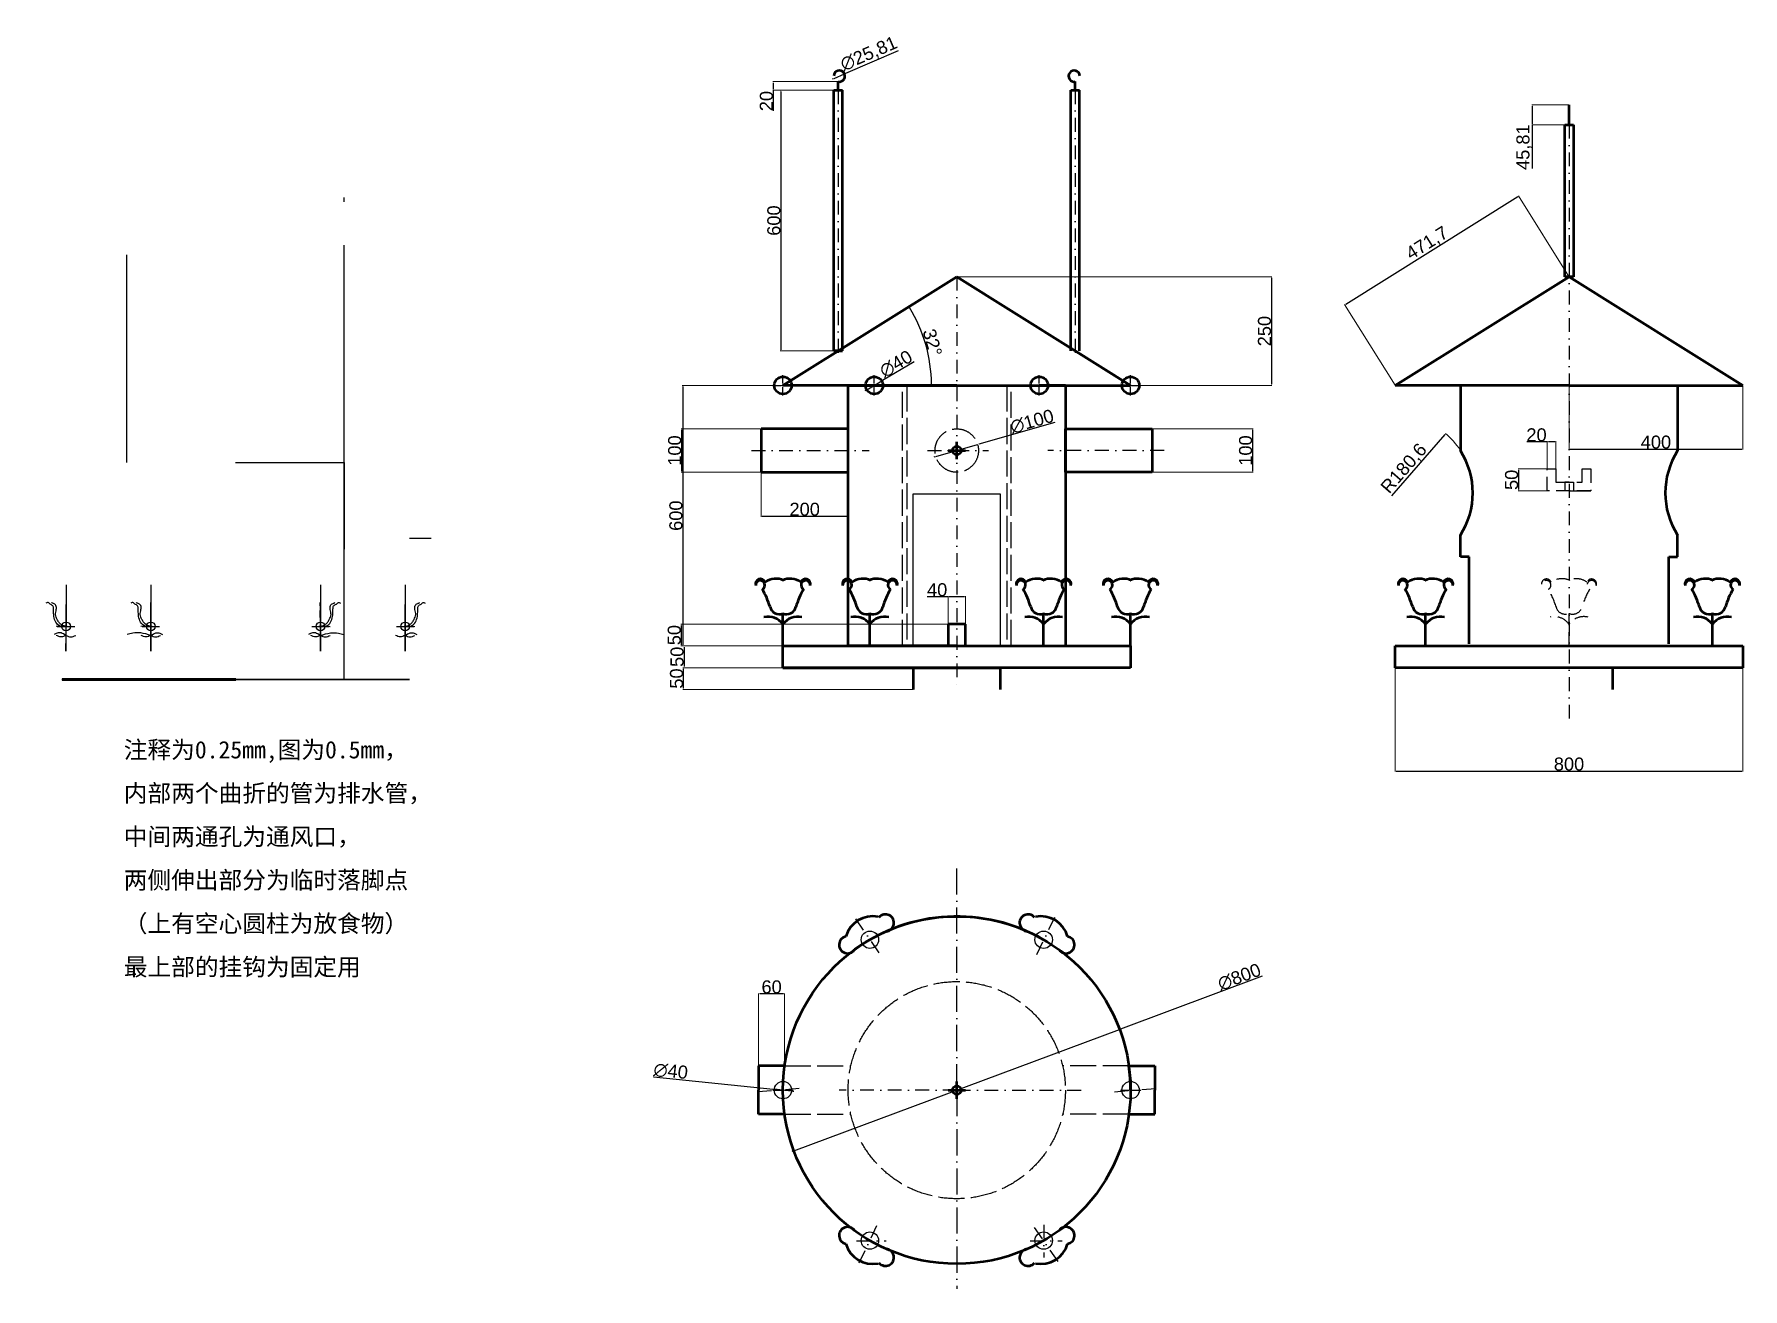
# Model space of a CAD drawing. Header units: millimetres. Extents: x 5534 to 9467, y 1947 to 4836.
import ezdxf

# ---------------------------------------------------------------- set-up
doc = ezdxf.new("R2010")
doc.units = ezdxf.units.MM
doc.header["$LTSCALE"] = 5
doc.header["$PDMODE"] = 34
doc.header["$PDSIZE"] = 20
for name, pattern in [('ACAD_ISO02W100', [15, 12, -3]), ('ACAD_ISO10W100', [18, 12, -3, 0, -3]), ('CENTER2', [28.575000000000003, 19.05, -3.175, 3.175, -3.175]), ('DASHDOT2', [12.7, 6.35, -3.175, 0, -3.175]), ('DASHED2', [9.524999999999999, 6.35, -3.175])]:
    doc.linetypes.add(name, pattern=pattern)
doc.styles.get("Standard").update_dxf_attribs({"font": 'arial.ttf'})
doc.dimstyles.new('ISO-25', dxfattribs={"dimtxt": 30, "dimasz": 2.5, "dimexe": 1.25, "dimexo": 0.625, "dimtad": 1, "dimtxsty": 'Standard', "dimcen": 2.5, "dimadec": 0, "dimazin": 0, "dimtfac": 1, "dimtmove": 0, "dimatfit": 3, "dimfxl": 1, "dimlwe": 20, "dimarcsym": 0})

msp = doc.modelspace()

# ---------------------------------------------------------------- texts
at = {"lineweight": 50, "insert": (5740.195950405666, 3208.469211445704), "char_height": 40, "attachment_point": 1}
msp.add_mtext_dynamic_manual_height_columns('\\pxsm1.5,t66;{\\fKaiTi|b0|i0|c134|p49;注释为0.25mm,图为0.5mm，\\P内部两个曲折的管为排水管，\\P中间两通孔为通风口，\\P两侧伸出部分为临时落脚点\\P（上有空心圆柱为放食物）\\P最上部的挂钩为固定用}', width=933.0512113709647, gutter_width=12.5, heights=[0], dxfattribs=at)

# ---------------------------------------------------------------- blocks, each defined once
blk = doc.blocks.new('*U7')
at = {"color": 0, "linetype": 'CENTER2', "transparency": 16777216}
for p, q in [((-3.516245204588952, 0), (-0.003249040917790325, 0)), ((0, 0.003249040917790345), (0, 3.516245204588952)), ((0.003249040917790345, 0), (3.516245204588952, 0)), ((0, -3.516245204588952), (0, -0.003249040917790325))]:
    blk.add_line(p, q, dxfattribs=at)
at = {"color": 0, "linetype": 'Continuous', "transparency": 16777216}
for p, q in [((-0.001624520458895172, 0), (0.001624520458895172, 0)), ((0, -0.001624520458895172), (0, 0.001624520458895172))]:
    blk.add_line(p, q, dxfattribs=at)
blk = doc.blocks.new('A$C27AF2E82')
at = {"color": 32, "true_color": 0xcd6928, "extrusion": (1.70585976116966e-06, 0.0008151356576271754, 0.9999996677754197)}
blk.add_line((-2840.859633483024, 2295.040120853352, -2007.098102319895), (-2840.992106203057, 2269.040403342413, -2007.154971290958), dxfattribs=at)
at = {"color": 32, "true_color": 0xcd6928, "extrusion": (1.705859845713143e-06, 0.0008151356582392532, 0.9999996677754192)}
blk.add_line((-2840.859470252823, 2295.118119499953, -1911.410200680762), (-2840.859730925945, 2294.993558295776, -2064.220547691614), dxfattribs=at)
at = {"extrusion": (1.705859845713143e-06, 0.0008151356582392532, 0.9999996677754192)}
for p, q in [((-2840.859730925945, 2294.993558295776, -2064.220547691613), (-2840.859669075307, 2295.023113280196, -2027.962810341915)), ((-2840.859730925945, 2294.993558295776, -2064.220547691614), (-2840.859730925945, 2294.993558295776, -2064.220547691613))]:
    blk.add_line(p, q, dxfattribs=at)
at = {"color": 32, "true_color": 0xcd6928, "extrusion": (0.8162189825982515, -0.5777424616319661, 0.0004695462825538568)}
for p, q in [((-2840.859548190032, 2295.080877636262, -1957.098118931126), (-2840.859633483025, 2295.04012085335, -2007.098102319897)), ((-2840.859633483025, 2295.04012085335, -2007.098102319897), (-2840.859548190032, 2295.080877636262, -1957.098118931126))]:
    blk.add_line(p, q, dxfattribs=at)
at = {"color": 32, "true_color": 0xcd6928, "extrusion": (1.705859841105718e-06, 0.0008151356582422283, 0.9999996677754193)}
blk.add_line((-2840.859633483026, 2295.040120853351, -2007.098102319898), (-2840.859633616188, 2295.040057221845, -2007.176164768943), dxfattribs=at)
at = {"color": 32, "true_color": 0xcd6928, "extrusion": (1.705859845713143e-06, 0.0008151356582392532, 0.9999996677754192), "elevation": -2005.408246700327}
blk.add_lwpolyline([(-2840.839964480673, 2296.675385574218), (-2831.87148067768, 2286.71633710877)], dxfattribs=at)
at = {"color": 32, "true_color": 0xcd6928, "extrusion": (-3.512896738111506e-06, -0.001678618420070185, 0.9999985911129373)}
blk.add_circle((-2840.866685126136, 2291.667311590707, -2011.114525089909), 2.499999999999999, dxfattribs=at)
at = {"color": 32, "true_color": 0xcd6928, "extrusion": (1.705859845713143e-06, 0.0008151356582392532, 0.9999996677754192)}
blk.add_circle((-2840.856209649689, 2296.675419571005, -2005.408246700327), 0.01624520458895172, dxfattribs=at)
at = {"color": 32, "true_color": 0xcd6928}
for points in [[(-2840.859669075307, 2295.023113280196, -2027.962810341914), (-2840.832611722745, 2307.952317764753, -2031.248000155899), (-2840.805764106943, 2320.781300714676, -2028.140992377078)], [(-2840.859633616189, 2295.040057221844, -2007.176164768943), (-2840.884389490849, 2290.179377984424, -2006.228436662173), (-2840.919843907402, 2283.222283355271, -2003.421689162352), (-2840.953452130943, 2276.628702555541, -1998.175590738156), (-2840.979688609417, 2271.482702874212, -1991.327763978971), (-2841.002510869064, 2267.008852697658, -1980.192097590229), (-2840.992175244811, 2269.043062201372, -1968.338877769627), (-2840.995843780134, 2268.327434195039, -1959.230278362795), (-2841.029965641676, 2261.6328844351, -1954.317409916134), (-2841.044547129864, 2258.771475582272, -1953.444230797727), (-2841.058391279991, 2256.057457919218, -1952.066307539352)], [(-2840.859633784502, 2295.039976791105, -2007.274836380159), (-2840.900848705066, 2275.345657665009, -2004.687908705818), (-2840.919884171974, 2266.249666341621, -1994.708505852843), (-2840.928287056413, 2262.234395042635, -1980.534513074539), (-2840.929363854936, 2261.719852896294, -1967.413056734068), (-2840.933015259966, 2259.975049439002, -1960.063853671591), (-2840.948396936456, 2252.625001417154, -1956.034077669923), (-2840.963045825501, 2245.625111773874, -1952.004587096181), (-2840.971110070695, 2241.77165734174, -1954.100811703718)], [(-2840.858799548342, 2295.438611871229, -2028.120334550389), (-2817.693817841076, 2295.186953808284, -2022.349213610322), (-2799.292818638135, 2295.148152735708, -2022.70832177434), (-2786.570259445929, 2295.118600599791, -2026.299408283911)]]:
    blk.add_spline(points, degree=3, dxfattribs=at)
blk.add_spline([(-2840.859669075307, 2295.023113280198, -2027.962810341913), (-2840.886737600047, 2282.088570228293, -2031.226917593692), (-2840.913574579933, 2269.264669590759, -2028.098999136196)], degree=3)
at = {"color": 32, "true_color": 0xcd6928, "extrusion": (1.705859845713143e-06, 0.0008151356582392532, 0.9999996677754192)}
for p in [(-2840.859633784502, 2295.039976791105, -2007.274836380159), (-2840.859633784502, 2295.039976791105, -2007.274836380159), (-2840.845523846564, 2295.04802764702, -2007.274842966771)]:
    blk.add_point(p, dxfattribs=at)
at = {"color": 32, "linetype": 'CENTER2', "true_color": 0xcd6928, "extrusion": (1.705854106581751e-06, 0.0008151356582465068, 0.9999996677754193), "rotation": 179.880095456759}
blk.add_blockref('*U7', (-2840.856209661209, 2296.675419571007, -2005.408246684007), dxfattribs=at)
blk = doc.blocks.new('*U13')
blk.add_blockref('A$C27AF2E82', (2840.859587243476, -2295.06221616515, 2026.182995612232))
blk = doc.blocks.new('*U14')
at = {"color": 0, "linetype": 'ByBlock', "lineweight": -2, "transparency": 16777216}
for p, rotation in [((2052.711741201299, 2077.660794211894, 103.5299296682008), 180), ((2443.022724696952, 2077.629808998695, 103.5299296682008), 120), ((2638.151382463006, 1739.595089308772, 103.5299296682008), 60.00000000000001), ((1857.5294154717, 1739.65705973517, 103.5299296682008), 239.9999999999999), ((2052.658073237755, 1401.622340045246, 103.5299296682009), 299.9999999999999)]:
    blk.add_blockref('*U13', p, dxfattribs=dict(at, rotation=rotation))
blk.add_blockref('*U13', (2442.969056733408, 1401.591354832047, 103.5299296682009), dxfattribs=at)
blk = doc.blocks.new('*U17')
blk.add_circle((0, 0), 20)
blk = doc.blocks.new('*U18')
at = {"color": 0, "linetype": 'ByBlock', "lineweight": -2, "transparency": 16777216}
for p, rotation in [((7457.387216095573, 2751.015593324028), 119.9999999999999), ((7857.387216095573, 2751.015593324028), 59.99999999999997), ((7257.387216095573, 2404.605431810252), 180), ((7457.387216095573, 2058.195270296477), 239.9999999999999), ((7857.387216095573, 2058.195270296477), 299.9999999999999)]:
    blk.add_blockref('*U17', p, dxfattribs=dict(at, rotation=rotation))
blk.add_blockref('*U17', (8057.387216095573, 2404.605431810252), dxfattribs=at)
blk = doc.blocks.new('*U19')
at = {"color": 0, "linetype": 'CENTER2', "transparency": 16777216}
for p, q in [((-23.5, 0), (-4, 0)), ((0, 4), (0, 23.5)), ((4, 0), (23.5, 0)), ((0, -23.5), (0, -4))]:
    blk.add_line(p, q, dxfattribs=at)
at = {"color": 0, "linetype": 'Continuous', "transparency": 16777216}
for p, q in [((-2, 0), (2, 0)), ((0, -2), (0, 2))]:
    blk.add_line(p, q, dxfattribs=at)
blk = doc.blocks.new('*D20')
at = {"color": 0, "lineweight": -2, "transparency": 16777216}
for p, q in [((7559.117577026622, 4081.877789104176), (7486.731470201074, 4038.877422394182)), ((7448.042961990072, 4015.894834802546), (7445.893600422794, 4014.618024380789)), ((7450.19232355735, 4017.171645224304), (7484.582108633796, 4037.600611972425))]:
    blk.add_line(p, q, dxfattribs=at)
at = {"color": 0, "lineweight": 50, "transparency": 16777216}
for points in [[(7447.830160253113, 4016.253061730426), (7448.255763727032, 4015.536607874667), (7450.19232355735, 4017.171645224304)], [(7486.518668464115, 4039.235649322062), (7486.944271938034, 4038.519195466302), (7484.582108633796, 4037.600611972425)]]:
    blk.add_solid(points, dxfattribs=at)
at = {"layer": 'Defpoints', "color": 0, "lineweight": 50, "transparency": 16777216}
for p in [(7450.19232355735, 4017.171645224304), (7484.582108633796, 4037.600611972425)]:
    blk.add_point(p, dxfattribs=at)
at = {"color": 0, "lineweight": 25, "transparency": 16777216, "insert": (7517.549323909811, 4076.703340772328), "char_height": 30, "attachment_point": 5, "rotation": 30.712078302016156}
blk.add_mtext('∅40', dxfattribs=at)
blk = doc.blocks.new('*D21')
at = {"color": 0, "lineweight": -2, "transparency": 16777216}
for p, q in [((7522.423682688125, 4797.769773100212), (7401.344069245613, 4745.618790265215)), ((7373.046911538127, 4733.430738586449), (7370.750835978258, 4732.44178104268)), ((7375.342987097994, 4734.419696130217), (7399.047993685745, 4744.629832721446))]:
    blk.add_line(p, q, dxfattribs=at)
at = {"color": 0, "lineweight": 50, "transparency": 16777216}
for points in [[(7372.882085280832, 4733.813417846426), (7373.211737795422, 4733.04805932647), (7375.342987097994, 4734.419696130217)], [(7401.179242988319, 4746.001469525193), (7401.508895502909, 4745.236111005237), (7399.047993685745, 4744.629832721446)]]:
    blk.add_solid(points, dxfattribs=at)
at = {"layer": 'Defpoints', "color": 0, "lineweight": 50, "transparency": 16777216}
for p in [(7375.342987097994, 4734.419696130217), (7399.047993685745, 4744.629832721446)]:
    blk.add_point(p, dxfattribs=at)
at = {"color": 0, "lineweight": 25, "transparency": 16777216, "insert": (7455.458563224896, 4789.771906616165), "char_height": 30, "attachment_point": 5, "rotation": 23.302340329205187}
blk.add_mtext('∅25,81', dxfattribs=at)
blk = doc.blocks.new('*D22')
at = {"color": 0, "lineweight": 20, "transparency": 16777216}
for p, q in [((7383.961961696348, 4726.885969598841), (7233.959100526909, 4726.885969598841)), ((7383.961961696339, 4706.885969598843), (7233.959100526909, 4706.885969598843))]:
    blk.add_line(p, q, dxfattribs=at)
at = {"color": 0, "lineweight": -2, "transparency": 16777216}
for p, q in [((7235.209100526909, 4724.385969598841), (7235.209100526909, 4709.385969598843)), ((7235.209100526909, 4706.885969598843), (7235.209100526909, 4659.752613527901))]:
    blk.add_line(p, q, dxfattribs=at)
at = {"color": 0, "lineweight": 50, "transparency": 16777216}
for points in [[(7234.792433860242, 4724.385969598841), (7235.625767193575, 4724.385969598841), (7235.209100526909, 4726.885969598841)], [(7234.792433860242, 4709.385969598843), (7235.625767193575, 4709.385969598843), (7235.209100526909, 4706.885969598843)]]:
    blk.add_solid(points, dxfattribs=at)
at = {"layer": 'Defpoints', "color": 0, "lineweight": 50, "transparency": 16777216}
for p in [(7384.586961696348, 4726.885969598841), (7235.209100526909, 4706.885969598843), (7384.586961696339, 4706.885969598843)]:
    blk.add_point(p, dxfattribs=at)
at = {"color": 0, "lineweight": 25, "transparency": 16777216, "insert": (7219.266910895257, 4682.06929156337), "char_height": 30, "attachment_point": 5, "rotation": 90}
blk.add_mtext('20', dxfattribs=at)
blk = doc.blocks.new('*D23')
at = {"color": 0, "lineweight": 20, "transparency": 16777216}
for p, q in [((7373.961961696339, 4706.885969598845), (7251.196268710121, 4706.885969598845)), ((7373.961961696339, 4106.885969598843), (7251.196268710121, 4106.885969598843))]:
    blk.add_line(p, q, dxfattribs=at)
at = {"color": 0, "lineweight": -2, "transparency": 16777216}
blk.add_line((7252.446268710121, 4704.385969598845), (7252.446268710121, 4109.385969598843), dxfattribs=at)
at = {"color": 0, "lineweight": 50, "transparency": 16777216}
for points in [[(7252.029602043454, 4704.385969598845), (7252.862935376788, 4704.385969598845), (7252.446268710121, 4706.885969598845)], [(7252.029602043454, 4109.385969598843), (7252.862935376788, 4109.385969598843), (7252.446268710121, 4106.885969598843)]]:
    blk.add_solid(points, dxfattribs=at)
at = {"layer": 'Defpoints', "color": 0, "lineweight": 50, "transparency": 16777216}
for p in [(7374.586961696339, 4706.885969598845), (7252.446268710121, 4106.885969598843), (7374.586961696339, 4106.885969598843)]:
    blk.add_point(p, dxfattribs=at)
at = {"color": 0, "lineweight": 25, "transparency": 16777216, "insert": (7236.50407907847, 4406.885969598841), "char_height": 30, "attachment_point": 5, "rotation": 90}
blk.add_mtext('600', dxfattribs=at)
blk = doc.blocks.new('*D24')
at = {"color": 0, "lineweight": -2, "transparency": 16777216}
blk.add_arc((7257.387216095573, 4027.386128598363), 341.8680673524484, 0.4189913642951527, 31.58639184378832, dxfattribs=at)
at = {"color": 0, "lineweight": 50, "transparency": 16777216}
for points in [[(7548.25385667006, 4206.231476135184), (7548.962132098134, 4206.670555128567), (7547.290757403946, 4208.575841916097)], [(7599.662806376256, 4029.8876353791), (7598.829478613411, 4029.884588394705), (7599.255283448021, 4027.386128598364)]]:
    blk.add_solid(points, dxfattribs=at)
at = {"layer": 'Defpoints', "color": 0, "lineweight": 50, "transparency": 16777216}
for p in [(7657.387216095572, 4277.386128598364), (7593.346042411034, 4090.674693884961), (7257.387216095573, 4027.386128598363), (7257.387216095573, 4027.386128598363), (7657.387216095572, 4027.386128598363)]:
    blk.add_point(p, dxfattribs=at)
at = {"color": 0, "lineweight": 25, "transparency": 16777216, "insert": (7601.341712410014, 4126.030980198553), "char_height": 30, "attachment_point": 5, "rotation": 286.00269160404173}
blk.add_mtext('32°', dxfattribs=at)
blk = doc.blocks.new('*D25')
at = {"color": 0, "lineweight": 20, "transparency": 16777216}
for p, q in [((7658.012216095576, 4277.386128598366), (8382.857501062568, 4277.386128598366)), ((7658.012216095576, 4027.386128598366), (8382.85750106257, 4027.386128598366))]:
    blk.add_line(p, q, dxfattribs=at)
at = {"color": 0, "lineweight": -2, "transparency": 16777216}
blk.add_line((8381.607501062568, 4274.886128598366), (8381.60750106257, 4029.886128598366), dxfattribs=at)
at = {"color": 0, "lineweight": 50, "transparency": 16777216}
for points in [[(8381.190834395902, 4274.886128598366), (8382.024167729234, 4274.886128598366), (8381.607501062568, 4277.386128598366)], [(8381.190834395904, 4029.886128598366), (8382.024167729236, 4029.886128598366), (8381.60750106257, 4027.386128598366)]]:
    blk.add_solid(points, dxfattribs=at)
at = {"layer": 'Defpoints', "color": 0, "lineweight": 50, "transparency": 16777216}
for p in [(7657.387216095576, 4277.386128598366), (7657.387216095576, 4027.386128598366), (8381.60750106257, 4027.386128598366)]:
    blk.add_point(p, dxfattribs=at)
at = {"color": 0, "lineweight": 25, "transparency": 16777216, "insert": (8365.665311430917, 4152.386128598362), "char_height": 30, "attachment_point": 5, "rotation": 90}
blk.add_mtext('250', dxfattribs=at)
blk = doc.blocks.new('*D26')
at = {"color": 0, "lineweight": 20, "transparency": 16777216}
for p, q in [((8108.012216095576, 3927.386128598366), (8339.406544919144, 3927.386128598366)), ((8108.012216095576, 3827.386128598366), (8339.406544919144, 3827.386128598366))]:
    blk.add_line(p, q, dxfattribs=at)
at = {"color": 0, "lineweight": -2, "transparency": 16777216}
blk.add_line((8338.156544919144, 3924.886128598366), (8338.156544919144, 3829.886128598366), dxfattribs=at)
at = {"color": 0, "lineweight": 50, "transparency": 16777216}
for points in [[(8337.739878252478, 3924.886128598366), (8338.57321158581, 3924.886128598366), (8338.156544919144, 3927.386128598366)], [(8337.739878252478, 3829.886128598366), (8338.57321158581, 3829.886128598366), (8338.156544919144, 3827.386128598366)]]:
    blk.add_solid(points, dxfattribs=at)
at = {"layer": 'Defpoints', "color": 0, "lineweight": 50, "transparency": 16777216}
for p in [(8107.387216095576, 3927.386128598366), (8107.387216095576, 3827.386128598366), (8338.156544919144, 3827.386128598366)]:
    blk.add_point(p, dxfattribs=at)
at = {"color": 0, "lineweight": 25, "transparency": 16777216, "insert": (8322.214355287491, 3877.386128598363), "char_height": 30, "attachment_point": 5, "rotation": 90}
blk.add_mtext('100', dxfattribs=at)
blk = doc.blocks.new('*D27')
at = {"color": 0, "lineweight": 20, "transparency": 16777216}
for p, q in [((7206.762216095576, 3927.386128598366), (7022.981785018146, 3927.386128598365)), ((7206.762216095576, 3827.386128598366), (7022.981785018146, 3827.386128598365))]:
    blk.add_line(p, q, dxfattribs=at)
at = {"color": 0, "lineweight": -2, "transparency": 16777216}
blk.add_line((7024.231785018146, 3924.886128598365), (7024.231785018146, 3829.886128598365), dxfattribs=at)
at = {"color": 0, "lineweight": 50, "transparency": 16777216}
for points in [[(7023.815118351479, 3924.886128598365), (7024.648451684813, 3924.886128598365), (7024.231785018146, 3927.386128598365)], [(7023.815118351479, 3829.886128598365), (7024.648451684813, 3829.886128598365), (7024.231785018146, 3827.386128598365)]]:
    blk.add_solid(points, dxfattribs=at)
at = {"layer": 'Defpoints', "color": 0, "lineweight": 50, "transparency": 16777216}
for p in [(7207.387216095576, 3927.386128598366), (7024.231785018146, 3827.386128598365), (7207.387216095576, 3827.386128598366)]:
    blk.add_point(p, dxfattribs=at)
at = {"color": 0, "lineweight": 25, "transparency": 16777216, "insert": (7008.289595386495, 3877.386128598363), "char_height": 30, "attachment_point": 5, "rotation": 90}
blk.add_mtext('100', dxfattribs=at)
blk = doc.blocks.new('*D28')
at = {"color": 0, "lineweight": 20, "transparency": 16777216}
for p, q in [((7207.387216095573, 3826.761128598364), (7207.387216095573, 3724.841872385883)), ((7407.387216095573, 3826.761128598364), (7407.387216095573, 3724.841872385883))]:
    blk.add_line(p, q, dxfattribs=at)
at = {"color": 0, "lineweight": -2, "transparency": 16777216}
blk.add_line((7209.887216095573, 3726.091872385883), (7404.887216095573, 3726.091872385883), dxfattribs=at)
at = {"color": 0, "lineweight": 50, "transparency": 16777216}
for points in [[(7209.887216095573, 3726.50853905255), (7209.887216095573, 3725.675205719217), (7207.387216095573, 3726.091872385883)], [(7404.887216095573, 3726.50853905255), (7404.887216095573, 3725.675205719217), (7407.387216095573, 3726.091872385883)]]:
    blk.add_solid(points, dxfattribs=at)
at = {"layer": 'Defpoints', "color": 0, "lineweight": 50, "transparency": 16777216}
for p in [(7207.387216095573, 3827.386128598364), (7407.387216095573, 3827.386128598364), (7407.387216095573, 3726.091872385883)]:
    blk.add_point(p, dxfattribs=at)
at = {"color": 0, "lineweight": 25, "transparency": 16777216, "insert": (7307.387216095573, 3742.034062017534), "char_height": 30, "attachment_point": 5}
blk.add_mtext('200', dxfattribs=at)
blk = doc.blocks.new('*D29')
at = {"color": 0, "lineweight": 20, "transparency": 16777216}
for p, q in [((7406.762216095576, 4027.386128598366), (7025.702127886572, 4027.386128598365)), ((7406.762216095576, 3427.386128598366), (7025.702127886572, 3427.386128598365))]:
    blk.add_line(p, q, dxfattribs=at)
at = {"color": 0, "lineweight": -2, "transparency": 16777216}
blk.add_line((7026.952127886572, 4024.886128598365), (7026.952127886572, 3429.886128598365), dxfattribs=at)
at = {"color": 0, "lineweight": 50, "transparency": 16777216}
for points in [[(7026.535461219905, 4024.886128598365), (7027.368794553239, 4024.886128598365), (7026.952127886572, 4027.386128598365)], [(7026.535461219905, 3429.886128598365), (7027.368794553239, 3429.886128598365), (7026.952127886572, 3427.386128598365)]]:
    blk.add_solid(points, dxfattribs=at)
at = {"layer": 'Defpoints', "color": 0, "lineweight": 50, "transparency": 16777216}
for p in [(7407.387216095576, 4027.386128598366), (7026.952127886572, 3427.386128598365), (7407.387216095576, 3427.386128598366)]:
    blk.add_point(p, dxfattribs=at)
at = {"color": 0, "lineweight": 25, "transparency": 16777216, "insert": (7011.009938254921, 3727.386128598363), "char_height": 30, "attachment_point": 5, "rotation": 90}
blk.add_mtext('600', dxfattribs=at)
blk = doc.blocks.new('*D30')
at = {"color": 0, "lineweight": 20, "transparency": 16777216}
for p, q in [((7256.762216095576, 3427.386128598368), (7028.422470754995, 3427.386128598367)), ((7256.762216095576, 3377.386128598366), (7028.422470754995, 3377.386128598365))]:
    blk.add_line(p, q, dxfattribs=at)
at = {"color": 0, "lineweight": -2, "transparency": 16777216}
blk.add_line((7029.672470754995, 3424.886128598367), (7029.672470754995, 3379.886128598365), dxfattribs=at)
at = {"color": 0, "lineweight": 50, "transparency": 16777216}
for points in [[(7029.255804088328, 3424.886128598367), (7030.089137421662, 3424.886128598367), (7029.672470754995, 3427.386128598367)], [(7029.255804088328, 3379.886128598365), (7030.089137421662, 3379.886128598365), (7029.672470754995, 3377.386128598365)]]:
    blk.add_solid(points, dxfattribs=at)
at = {"layer": 'Defpoints', "color": 0, "lineweight": 50, "transparency": 16777216}
for p in [(7257.387216095576, 3427.386128598368), (7029.672470754995, 3377.386128598365), (7257.387216095576, 3377.386128598366)]:
    blk.add_point(p, dxfattribs=at)
at = {"color": 0, "lineweight": 25, "transparency": 16777216, "insert": (7013.730281123343, 3402.386128598363), "char_height": 30, "attachment_point": 5, "rotation": 90}
blk.add_mtext('50', dxfattribs=at)
blk = doc.blocks.new('*D31')
at = {"color": 0, "lineweight": 20, "transparency": 16777216}
for p, q in [((7556.762216095576, 3377.386128598366), (7027.172470755002, 3377.386128598365)), ((7556.762216095576, 3327.386128598366), (7027.172470755002, 3327.386128598365))]:
    blk.add_line(p, q, dxfattribs=at)
at = {"color": 0, "lineweight": -2, "transparency": 16777216}
blk.add_line((7028.422470755002, 3329.886128598365), (7028.422470755002, 3374.886128598365), dxfattribs=at)
at = {"color": 0, "lineweight": 50, "transparency": 16777216}
for points in [[(7028.005804088335, 3374.886128598365), (7028.839137421669, 3374.886128598365), (7028.422470755002, 3377.386128598365)], [(7028.005804088335, 3329.886128598365), (7028.839137421669, 3329.886128598365), (7028.422470755002, 3327.386128598365)]]:
    blk.add_solid(points, dxfattribs=at)
at = {"layer": 'Defpoints', "color": 0, "lineweight": 50, "transparency": 16777216}
for p in [(7028.422470755002, 3377.386128598365), (7557.387216095576, 3377.386128598366), (7557.387216095576, 3327.386128598366)]:
    blk.add_point(p, dxfattribs=at)
at = {"color": 0, "lineweight": 25, "transparency": 16777216, "insert": (7012.48028112335, 3352.386128598363), "char_height": 30, "attachment_point": 5, "rotation": 90}
blk.add_mtext('50', dxfattribs=at)
blk = doc.blocks.new('*D32')
at = {"color": 0, "lineweight": -2, "transparency": 16777216}
for p, q in [((7883.159913709741, 3941.837317567825), (7707.87048809959, 3891.79755627811)), ((7606.903944091559, 3862.97470091862), (7604.499978758034, 3862.288442457681)), ((7609.307909425082, 3863.660959379561), (7705.466522766066, 3891.11129781717))]:
    blk.add_line(p, q, dxfattribs=at)
at = {"color": 0, "lineweight": 50, "transparency": 16777216}
for points in [[(7606.789567681402, 3863.375361807542), (7607.018320501716, 3862.5740400297), (7609.307909425082, 3863.660959379561)], [(7707.756111689434, 3892.198217167032), (7707.984864509747, 3891.39689538919), (7705.466522766066, 3891.11129781717)]]:
    blk.add_solid(points, dxfattribs=at)
at = {"layer": 'Defpoints', "color": 0, "lineweight": 50, "transparency": 16777216}
for p in [(7609.307909425082, 3863.660959379561), (7705.466522766066, 3891.11129781717)]:
    blk.add_point(p, dxfattribs=at)
at = {"color": 0, "lineweight": 25, "transparency": 16777216, "insert": (7830.440492663929, 3944.239128271326), "char_height": 30, "attachment_point": 5, "rotation": 15.93242130851081}
blk.add_mtext('∅100', dxfattribs=at)
blk = doc.blocks.new('*D33')
at = {"color": 0, "lineweight": -2, "transparency": 16777216}
blk.add_line((8948.601322115906, 4461.349163760431), (8552.841313635934, 4213.999158460448), dxfattribs=at)
at = {"color": 0, "lineweight": 20, "transparency": 16777216}
for p, q in [((9066.195088858463, 4277.916127538367), (8950.058819200916, 4463.734158990445)), ((8666.195088858467, 4027.916127538368), (8550.058819200918, 4213.734158990446))]:
    blk.add_line(p, q, dxfattribs=at)
at = {"color": 0, "lineweight": 50, "transparency": 16777216}
for points in [[(8948.380489224239, 4461.7024963871), (8948.822155007574, 4460.995831133762), (8950.72131787592, 4462.674161110439)], [(8552.620480744265, 4214.352491087117), (8553.062146527602, 4213.645825833779), (8550.721317875921, 4212.67416111044)]]:
    blk.add_solid(points, dxfattribs=at)
at = {"layer": 'Defpoints', "color": 0, "lineweight": 50, "transparency": 16777216}
for p in [(9066.526338195967, 4277.386128598364), (8550.721317875921, 4212.67416111044), (8666.526338195968, 4027.386128598364)]:
    blk.add_point(p, dxfattribs=at)
at = {"color": 0, "lineweight": 25, "transparency": 16777216, "insert": (8740.834903474106, 4353.492424153344), "char_height": 30, "attachment_point": 5, "rotation": 32.00538320808347}
blk.add_mtext('471,7', dxfattribs=at)
blk = doc.blocks.new('*D34')
at = {"color": 0, "lineweight": -2, "transparency": 16777216}
blk.add_line((8658.841723091737, 3773.386724399828), (8781.483830116149, 3914.184545122121), dxfattribs=at)
at = {"color": 0, "lineweight": 20, "transparency": 16777216}
blk.add_arc((8664.503036748594, 3779.886128598357), 180.6026970533931, 32.87232388770036, 49.33902762667375, dxfattribs=at)
at = {"color": 0, "lineweight": 13, "transparency": 16777216}
blk.add_solid([(8781.169642434113, 3914.458218671387), (8781.798017798184, 3913.910871572855), (8783.125871411745, 3916.069671214338)], dxfattribs=at)
at = {"layer": 'Defpoints', "color": 0, "lineweight": 13, "transparency": 16777216}
for p in [(8783.125871411745, 3916.069671214338), (8664.503036748594, 3779.886128598357)]:
    blk.add_point(p, dxfattribs=at)
at = {"color": 0, "lineweight": 25, "transparency": 16777216, "insert": (8687.854872811793, 3835.095019612355), "char_height": 30, "attachment_point": 5, "rotation": 48.942468076014464}
blk.add_mtext('R180,6', dxfattribs=at)
blk = doc.blocks.new('*D35')
at = {"color": 0, "lineweight": 20, "transparency": 16777216}
for p, q in [((7636.762216095576, 3477.386128598366), (7021.95212788658, 3477.386128598365)), ((7636.762216095576, 3427.386128598366), (7021.95212788658, 3427.386128598365))]:
    blk.add_line(p, q, dxfattribs=at)
at = {"color": 0, "lineweight": -2, "transparency": 16777216}
blk.add_line((7023.20212788658, 3474.886128598365), (7023.20212788658, 3429.886128598365), dxfattribs=at)
at = {"color": 0, "lineweight": 50, "transparency": 16777216}
for points in [[(7022.785461219913, 3474.886128598365), (7023.618794553247, 3474.886128598365), (7023.20212788658, 3477.386128598365)], [(7022.785461219913, 3429.886128598365), (7023.618794553247, 3429.886128598365), (7023.20212788658, 3427.386128598365)]]:
    blk.add_solid(points, dxfattribs=at)
at = {"layer": 'Defpoints', "color": 0, "lineweight": 50, "transparency": 16777216}
for p in [(7637.387216095576, 3477.386128598366), (7023.20212788658, 3427.386128598365), (7637.387216095576, 3427.386128598366)]:
    blk.add_point(p, dxfattribs=at)
at = {"color": 0, "lineweight": 25, "transparency": 16777216, "insert": (7007.259938254928, 3452.386128598363), "char_height": 30, "attachment_point": 5, "rotation": 90}
blk.add_mtext('50', dxfattribs=at)
blk = doc.blocks.new('*D36')
at = {"color": 0, "lineweight": -2, "transparency": 16777216}
for p, q in [((8360.43818194411, 2666.962710210621), (8034.486147676794, 2545.327305732905)), ((7282.630513903056, 2264.757606793954), (8032.14391828809, 2544.453256826553)), ((7280.288284514352, 2263.883557887602), (7277.946055125649, 2263.00950898125))]:
    blk.add_line(p, q, dxfattribs=at)
at = {"color": 0, "lineweight": 50, "transparency": 16777216}
for points in [[(8034.340472859069, 2545.717677297689), (8034.631822494519, 2544.936934168121), (8032.14391828809, 2544.453256826553)], [(7280.142609696627, 2264.273929452386), (7280.433959332077, 2263.493186322818), (7282.630513903056, 2264.757606793954)]]:
    blk.add_solid(points, dxfattribs=at)
at = {"layer": 'Defpoints', "color": 0, "lineweight": 50, "transparency": 16777216}
for p in [(8032.14391828809, 2544.453256826553), (7282.630513903056, 2264.757606793954)]:
    blk.add_point(p, dxfattribs=at)
at = {"color": 0, "lineweight": 25, "transparency": 16777216, "insert": (8307.69380292487, 2665.191684537168), "char_height": 30, "attachment_point": 5, "rotation": 20.464047631583554}
blk.add_mtext('∅800', dxfattribs=at)
blk = doc.blocks.new('*D37')
at = {"color": 0, "lineweight": 20, "transparency": 16777216}
for p, q in [((7201.279988598944, 2460.899672194279), (7201.279988598944, 2627.508594368165)), ((7261.279988598944, 2460.899672194279), (7261.279988598944, 2627.508594368165))]:
    blk.add_line(p, q, dxfattribs=at)
at = {"color": 0, "lineweight": -2, "transparency": 16777216}
blk.add_line((7258.779988598944, 2626.258594368165), (7203.779988598944, 2626.258594368165), dxfattribs=at)
at = {"color": 0, "lineweight": 50, "transparency": 16777216}
for points in [[(7203.779988598944, 2626.675261034832), (7203.779988598944, 2625.841927701499), (7201.279988598944, 2626.258594368165)], [(7258.779988598944, 2626.675261034832), (7258.779988598944, 2625.841927701499), (7261.279988598944, 2626.258594368165)]]:
    blk.add_solid(points, dxfattribs=at)
at = {"layer": 'Defpoints', "color": 0, "lineweight": 50, "transparency": 16777216}
for p in [(7201.279988598944, 2626.258594368165), (7201.279988598944, 2460.274672194279), (7261.279988598944, 2460.274672194279)]:
    blk.add_point(p, dxfattribs=at)
at = {"color": 0, "lineweight": 25, "transparency": 16777216, "insert": (7231.279988598944, 2642.200783999816), "char_height": 30, "attachment_point": 5}
blk.add_mtext('60', dxfattribs=at)
blk = doc.blocks.new('*D38')
at = {"color": 0, "lineweight": -2, "transparency": 16777216}
for p, q in [((6959.177734756853, 2435.39706448634), (7235.006208491941, 2406.91638370205)), ((7277.281445076582, 2402.551252350876), (7237.492987114567, 2406.659611269628)), ((7279.768223699208, 2402.294479918454), (7282.255002321834, 2402.037707486033))]:
    blk.add_line(p, q, dxfattribs=at)
at = {"color": 0, "lineweight": -3, "transparency": 16777216}
for points in [[(7235.049003897344, 2407.330846805821), (7234.963413086537, 2406.501920598279), (7237.492987114567, 2406.659611269628)], [(7279.811019104611, 2402.708943022225), (7279.725428293804, 2401.880016814684), (7277.281445076582, 2402.551252350876)]]:
    blk.add_solid(points, dxfattribs=at)
at = {"layer": 'Defpoints', "color": 0, "lineweight": -3, "transparency": 16777216}
for p in [(7237.492987114567, 2406.659611269628), (7277.281445076582, 2402.551252350876)]:
    blk.add_point(p, dxfattribs=at)
at = {"color": 0, "lineweight": 25, "transparency": 16777216, "insert": (6999.079134614543, 2448.147471229617), "char_height": 30, "attachment_point": 5, "rotation": 354.10481333043225}
blk.add_mtext('∅40', dxfattribs=at)
blk = doc.blocks.new('*D40')
at = {"color": 0, "lineweight": -2, "transparency": 16777216}
for p, q in [((7637.387216095573, 3540.734052667662), (7589.558089219719, 3540.734052667662)), ((7674.887216095576, 3540.734052667662), (7639.887216095573, 3540.734052667662))]:
    blk.add_line(p, q, dxfattribs=at)
at = {"color": 0, "lineweight": 20, "transparency": 16777216}
for p, q in [((7637.387216095573, 3478.011128598364), (7637.387216095573, 3541.984052667662)), ((7677.387216095576, 3478.011128598342), (7677.387216095576, 3541.984052667662))]:
    blk.add_line(p, q, dxfattribs=at)
at = {"color": 0, "lineweight": 50, "transparency": 16777216}
for points in [[(7639.887216095573, 3541.150719334328), (7639.887216095573, 3540.317386000995), (7637.387216095573, 3540.734052667662)], [(7674.887216095576, 3541.150719334328), (7674.887216095576, 3540.317386000995), (7677.387216095576, 3540.734052667662)]]:
    blk.add_solid(points, dxfattribs=at)
at = {"layer": 'Defpoints', "color": 0, "lineweight": 50, "transparency": 16777216}
for p in [(7637.387216095573, 3540.734052667662), (7637.387216095573, 3477.386128598364), (7677.387216095576, 3477.386128598342)]:
    blk.add_point(p, dxfattribs=at)
at = {"color": 0, "lineweight": 25, "transparency": 16777216, "insert": (7612.222652657646, 3556.676242299312), "char_height": 30, "attachment_point": 5}
blk.add_mtext('40', dxfattribs=at)
blk = doc.blocks.new('*U41')
at = {"color": 0, "linetype": 'CENTER2', "lineweight": -3, "transparency": 16777216}
for p, q in [((-23.5, 0), (-4, 0)), ((0, 4), (0, 23.5)), ((4, 0), (23.5, 0)), ((0, -23.5), (0, -4))]:
    blk.add_line(p, q, dxfattribs=at)
at = {"color": 0, "linetype": 'Continuous', "lineweight": -3, "transparency": 16777216}
for p, q in [((-2, 0), (2, 0)), ((0, -2), (0, 2))]:
    blk.add_line(p, q, dxfattribs=at)
blk = doc.blocks.new('*U42')
at = {"color": 0, "linetype": 'CENTER2', "lineweight": -3, "transparency": 16777216}
for p, q in [((-23.5, 0), (-4, 0)), ((0, 4), (0, 23.5)), ((4, 0), (23.5, 0)), ((0, -23.5), (0, -4))]:
    blk.add_line(p, q, dxfattribs=at)
at = {"color": 0, "linetype": 'Continuous', "lineweight": -3, "transparency": 16777216}
for p, q in [((-2, 0), (2, 0)), ((0, -2), (0, 2))]:
    blk.add_line(p, q, dxfattribs=at)
blk = doc.blocks.new('*U43')
at = {"color": 0, "linetype": 'CENTER2', "lineweight": -3, "transparency": 16777216}
for p, q in [((-23.5, 0), (-4, 0)), ((0, 4.000000000000001), (0, 23.5)), ((4.000000000000001, 0), (23.5, 0)), ((0, -23.5), (0, -4))]:
    blk.add_line(p, q, dxfattribs=at)
at = {"color": 0, "linetype": 'Continuous', "lineweight": -3, "transparency": 16777216}
for p, q in [((-2, 0), (2, 0)), ((0, -2), (0, 2))]:
    blk.add_line(p, q, dxfattribs=at)
blk = doc.blocks.new('*U44')
at = {"color": 0, "linetype": 'CENTER2', "lineweight": -3, "transparency": 16777216}
for p, q in [((-23.5, 0), (-4, 0)), ((0, 4), (0, 23.5)), ((4, 0), (23.5, 0)), ((0, -23.5), (0, -4))]:
    blk.add_line(p, q, dxfattribs=at)
at = {"color": 0, "linetype": 'Continuous', "lineweight": -3, "transparency": 16777216}
for p, q in [((-2, 0), (2, 0)), ((0, -2), (0, 2))]:
    blk.add_line(p, q, dxfattribs=at)
blk = doc.blocks.new('*U45')
at = {"color": 0, "linetype": 'CENTER2', "lineweight": -3, "transparency": 16777216}
for p, q in [((-23.5, 0), (-4, 0)), ((0, 4), (0, 23.5)), ((4, 0), (23.5, 0)), ((0, -23.5), (0, -4))]:
    blk.add_line(p, q, dxfattribs=at)
at = {"color": 0, "linetype": 'Continuous', "lineweight": -3, "transparency": 16777216}
for p, q in [((-2, 0), (2, 0)), ((0, -2), (0, 2))]:
    blk.add_line(p, q, dxfattribs=at)
blk = doc.blocks.new('*U46')
at = {"color": 0, "linetype": 'CENTER2', "lineweight": -3, "transparency": 16777216}
for p, q in [((-23.5, 0), (-4, 0)), ((0, 4), (0, 23.5)), ((4, 0), (23.5, 0)), ((0, -23.5), (0, -4))]:
    blk.add_line(p, q, dxfattribs=at)
at = {"color": 0, "linetype": 'Continuous', "lineweight": -3, "transparency": 16777216}
for p, q in [((-2, 0), (2, 0)), ((0, -2), (0, 2))]:
    blk.add_line(p, q, dxfattribs=at)
blk = doc.blocks.new('*U47')
at = {"color": 0, "linetype": 'CENTER2', "lineweight": -3, "transparency": 16777216}
for p, q in [((-23.5, 0), (-4, 0)), ((0, 4), (0, 23.5)), ((4, 0), (23.5, 0)), ((0, -23.5), (0, -4))]:
    blk.add_line(p, q, dxfattribs=at)
at = {"color": 0, "linetype": 'Continuous', "lineweight": -3, "transparency": 16777216}
for p, q in [((-2, 0), (2, 0)), ((0, -2), (0, 2))]:
    blk.add_line(p, q, dxfattribs=at)
blk = doc.blocks.new('*D50')
at = {"color": 0, "lineweight": 20, "transparency": 16777216}
for p, q in [((9066.526338195965, 4026.761128598333), (9066.526338195965, 3879.433683435673)), ((9466.526338195967, 4026.761128598364), (9466.526338195967, 3879.433683435673))]:
    blk.add_line(p, q, dxfattribs=at)
at = {"color": 0, "lineweight": -2, "transparency": 16777216}
blk.add_line((9069.026338195965, 3880.683683435673), (9464.026338195967, 3880.683683435673), dxfattribs=at)
at = {"color": 0, "lineweight": 50, "transparency": 16777216}
for points in [[(9069.026338195965, 3881.100350102339), (9069.026338195965, 3880.267016769006), (9066.526338195965, 3880.683683435673)], [(9464.026338195967, 3881.100350102339), (9464.026338195967, 3880.267016769006), (9466.526338195967, 3880.683683435673)]]:
    blk.add_solid(points, dxfattribs=at)
at = {"layer": 'Defpoints', "color": 0, "lineweight": 50, "transparency": 16777216}
for p in [(9066.526338195965, 4027.386128598333), (9466.526338195967, 4027.386128598364), (9466.526338195967, 3880.683683435673)]:
    blk.add_point(p, dxfattribs=at)
at = {"color": 0, "lineweight": 25, "transparency": 16777216, "insert": (9266.526338195967, 3896.625873067323), "char_height": 30, "attachment_point": 5}
blk.add_mtext('400', dxfattribs=at)
blk = doc.blocks.new('*D53')
at = {"color": 0, "lineweight": 20, "transparency": 16777216}
for p, q in [((9065.90133819597, 4673.196128598366), (8980.602244124435, 4673.196128598366)), ((9065.90133819597, 4627.386128598365), (8980.602244124435, 4627.386128598365))]:
    blk.add_line(p, q, dxfattribs=at)
at = {"color": 0, "lineweight": -2, "transparency": 16777216}
for p, q in [((8981.852244124435, 4670.696128598366), (8981.852244124435, 4629.886128598365)), ((8981.852244124435, 4627.386128598365), (8981.852244124435, 4526.985378257301))]:
    blk.add_line(p, q, dxfattribs=at)
at = {"color": 0, "lineweight": 50, "transparency": 16777216}
for points in [[(8981.435577457769, 4670.696128598366), (8982.268910791101, 4670.696128598366), (8981.852244124435, 4673.196128598366)], [(8981.435577457769, 4629.886128598365), (8982.268910791101, 4629.886128598365), (8981.852244124435, 4627.386128598365)]]:
    blk.add_solid(points, dxfattribs=at)
at = {"layer": 'Defpoints', "color": 0, "lineweight": 50, "transparency": 16777216}
for p in [(9066.52633819597, 4673.196128598366, -9.999999999999602), (8981.852244124435, 4627.386128598365), (9066.52633819597, 4627.386128598365, -9.999999999999602)]:
    blk.add_point(p, dxfattribs=at)
at = {"color": 0, "lineweight": 25, "transparency": 16777216, "insert": (8963.198594738351, 4575.935753427829), "char_height": 30, "attachment_point": 5, "rotation": 90}
blk.add_mtext('45,81', dxfattribs=at)
blk = doc.blocks.new('*D54')
at = {"color": 0, "lineweight": -2, "transparency": 16777216}
for p, q in [((9016.526338195978, 3897.428632564239), (8969.392982125037, 3897.428632564239)), ((9034.026338195978, 3897.428632564239), (9019.026338195978, 3897.428632564239))]:
    blk.add_line(p, q, dxfattribs=at)
at = {"color": 0, "lineweight": 20, "transparency": 16777216}
for p, q in [((9016.526338195978, 3835.511128598239), (9016.526338195978, 3898.678632564239)), ((9036.526338195978, 3835.511128598239), (9036.526338195978, 3898.678632564239))]:
    blk.add_line(p, q, dxfattribs=at)
at = {"color": 0, "lineweight": 13, "transparency": 16777216}
for points in [[(9019.026338195978, 3897.845299230905), (9019.026338195978, 3897.011965897572), (9016.526338195978, 3897.428632564239)], [(9034.026338195978, 3897.845299230905), (9034.026338195978, 3897.011965897572), (9036.526338195978, 3897.428632564239)]]:
    blk.add_solid(points, dxfattribs=at)
at = {"layer": 'Defpoints', "color": 0, "lineweight": 13, "transparency": 16777216}
for p in [(9016.526338195978, 3897.428632564239), (9016.526338195978, 3834.886128598239), (9036.526338195978, 3834.886128598239)]:
    blk.add_point(p, dxfattribs=at)
at = {"color": 0, "lineweight": 25, "transparency": 16777216, "insert": (8991.709660160506, 3913.37082219589), "char_height": 30, "attachment_point": 5}
blk.add_mtext('20', dxfattribs=at)
blk = doc.blocks.new('*D55')
at = {"color": 0, "lineweight": 20, "transparency": 16777216}
for p, q in [((9015.901338195981, 3834.886128598241), (8949.096960456603, 3834.886128598241)), ((9015.901338195981, 3784.886128598241), (8949.096960456603, 3784.886128598241))]:
    blk.add_line(p, q, dxfattribs=at)
at = {"color": 0, "lineweight": -2, "transparency": 16777216}
blk.add_line((8950.346960456603, 3832.386128598241), (8950.346960456603, 3787.386128598241), dxfattribs=at)
at = {"color": 0, "lineweight": 13, "transparency": 16777216}
for points in [[(8949.930293789937, 3832.386128598241), (8950.76362712327, 3832.386128598241), (8950.346960456603, 3834.886128598241)], [(8949.930293789937, 3787.386128598241), (8950.76362712327, 3787.386128598241), (8950.346960456603, 3784.886128598241)]]:
    blk.add_solid(points, dxfattribs=at)
at = {"layer": 'Defpoints', "color": 0, "lineweight": 13, "transparency": 16777216}
for p in [(9016.526338195981, 3834.886128598241), (8950.346960456603, 3784.886128598241), (9016.526338195981, 3784.886128598241)]:
    blk.add_point(p, dxfattribs=at)
at = {"color": 0, "lineweight": 25, "transparency": 16777216, "insert": (8934.40477082495, 3809.886128598238), "char_height": 30, "attachment_point": 5, "rotation": 90}
blk.add_mtext('50', dxfattribs=at)
blk = doc.blocks.new('*U56')
at = {"linetype": 'DASHDOT2', "lineweight": -3}
blk.add_line((-30.9013167065059, 44.77297644832106), (30.9013167065059, -44.77297644832106), dxfattribs=at)
blk = doc.blocks.new('*U57')
at = {"color": 0, "linetype": 'ByBlock', "lineweight": -2, "transparency": 16777216}
for p, rotation in [((7448.130546077667, 2765.385977205037), 180), ((7865.203998589707, 2766.217296654489), 119.9999999999999), ((7240.313763583532, 2403.774112360802), 239.9999999999999), ((8074.460668607613, 2405.436751259705), 59.99999999999993), ((7449.570433601438, 2042.993566966017), 300.0000000000001)]:
    blk.add_blockref('*U56', p, dxfattribs=dict(at, rotation=rotation))
blk.add_blockref('*U56', (7866.643886113478, 2043.824886415469), dxfattribs=at)
blk = doc.blocks.new('*D58')
at = {"color": 0, "lineweight": 20, "transparency": 16777216}
for p, q in [((8666.526338195967, 3376.761128598364), (8666.526338195967, 3138.083880518677)), ((9466.526338195967, 3376.761128598364), (9466.526338195967, 3138.083880518677))]:
    blk.add_line(p, q, dxfattribs=at)
at = {"color": 0, "lineweight": -2, "transparency": 16777216}
blk.add_line((8669.026338195967, 3139.333880518677), (9464.026338195967, 3139.333880518677), dxfattribs=at)
at = {"color": 0, "lineweight": -3, "transparency": 16777216}
for points in [[(8669.026338195967, 3139.750547185343), (8669.026338195967, 3138.91721385201), (8666.526338195967, 3139.333880518677)], [(9464.026338195967, 3139.750547185343), (9464.026338195967, 3138.91721385201), (9466.526338195967, 3139.333880518677)]]:
    blk.add_solid(points, dxfattribs=at)
at = {"layer": 'Defpoints', "color": 0, "lineweight": -3, "transparency": 16777216}
for p in [(8666.526338195967, 3377.386128598364), (9466.526338195967, 3377.386128598364), (9466.526338195967, 3139.333880518677)]:
    blk.add_point(p, dxfattribs=at)
at = {"color": 0, "lineweight": -3, "transparency": 16777216, "insert": (9066.526338195967, 3155.276070150328), "char_height": 30, "attachment_point": 5}
blk.add_mtext('800', dxfattribs=at)

# ---------------------------------------------------------------- dimensions: what is measured, and where the dimension line sits
at = {"lineweight": 25}
dim = msp.add_diameter_dim_2p(p1=(7375.342987097994, 4734.419696130217), p2=(7399.047993685745, 4744.629832721446), dimstyle='ISO-25', dxfattribs=at)
dim.commit()
dim.dimension.update_dxf_attribs({"geometry": '*D21', "text_midpoint": (7455.458563224896, 4789.771906616165)})
dim = msp.add_linear_dim(base=(7235.209100526909, 4706.885969598843), p1=(7384.586961696345, 4726.885969598839), p2=(7384.586961696335, 4706.885969598841), angle=90, dimstyle='ISO-25', dxfattribs=at)
dim.commit()
dim.dimension.update_dxf_attribs({"geometry": '*D22', "text_midpoint": (7235.209100526908, 4682.06929156337), "dimtype": 160})
for base, p1, p2, picture, middle in [((7252.446268710121, 4106.885969598843), (7374.586961696335, 4706.885969598843), (7374.586961696335, 4106.885969598841), '*D23', (7236.50407907847, 4406.885969598841)), ((8981.852244124435, 4627.386128598365), (9066.526338195967, 4673.196128598364, -9.999999999999602), (9066.526338195967, 4627.386128598363, -9.999999999999602), '*D53', (8963.198594738351, 4575.935753427829)), ((8381.60750106257, 4027.386128598366), (7657.387216095573, 4277.386128598364), (7657.387216095573, 4027.386128598364), '*D25', (8365.665311430917, 4152.386128598362)), ((7026.952127886572, 3427.386128598365), (7407.387216095573, 4027.386128598364), (7407.387216095573, 3427.386128598364), '*D29', (7011.009938254921, 3727.386128598363)), ((7024.231785018146, 3827.386128598365), (7207.387216095573, 3927.386128598364), (7207.387216095573, 3827.386128598364), '*D27', (7008.289595386495, 3877.386128598363)), ((8338.156544919144, 3827.386128598366), (8107.387216095573, 3927.386128598364), (8107.387216095573, 3827.386128598364), '*D26', (8322.214355287491, 3877.386128598363)), ((8950.346960456603, 3784.886128598241), (9016.526338195978, 3834.886128598239), (9016.526338195978, 3784.886128598239), '*D55', (8934.40477082495, 3809.886128598238)), ((7023.20212788658, 3427.386128598365), (7637.387216095573, 3477.386128598364), (7637.387216095573, 3427.386128598364), '*D35', (7007.259938254928, 3452.386128598363)), ((7029.672470754995, 3377.386128598365), (7257.387216095573, 3427.386128598366), (7257.387216095573, 3377.386128598364), '*D30', (7013.730281123343, 3402.386128598363)), ((7028.422470755002, 3377.386128598365), (7557.387216095573, 3327.386128598364), (7557.387216095573, 3377.386128598364), '*D31', (7012.48028112335, 3352.386128598363))]:
    dim = msp.add_linear_dim(base=base, p1=p1, p2=p2, angle=90, dimstyle='ISO-25', dxfattribs=at)
    dim.commit()
    dim.dimension.update_dxf_attribs({"geometry": picture, "text_midpoint": middle})
dim = msp.add_aligned_dim(p1=(9066.526338195967, 4277.386128598364), p2=(8666.526338195967, 4027.386128598364), distance=-218.50047533935083, dimstyle='ISO-25', dxfattribs=at)
dim.commit()
dim.dimension.update_dxf_attribs({"geometry": '*D33', "text_midpoint": (8740.834903474106, 4353.492424153344)})
dim = msp.add_angular_dim_2l(base=(7593.346042411034, 4090.674693884961), line1=((7657.387216095573, 4027.386128598364), (7257.387216095573, 4027.386128598364)), line2=((7257.387216095573, 4027.386128598364), (7657.387216095573, 4277.386128598364)), dimstyle='ISO-25', dxfattribs=at)
dim.commit()
dim.dimension.update_dxf_attribs({"geometry": '*D24', "text_midpoint": (7601.341712410014, 4126.030980198553)})
for p1, p2, picture, middle in [((7450.19232355735, 4017.171645224304), (7484.582108633796, 4037.600611972425), '*D20', (7526.119892092148, 4062.275787905481)), ((7609.307909425082, 3863.660959379561), (7705.466522766066, 3891.11129781717), '*D32', (7835.046990880083, 3928.102551965358)), ((7282.630513903056, 2264.757606793954), (8032.14391828809, 2544.453256826553), '*D36', (8313.560841303422, 2649.469509708018)), ((7277.281445076582, 2402.551252350876), (7237.492987114567, 2406.659611269628), '*D38', (6997.355554040703, 2431.455012132789))]:
    dim = msp.add_diameter_dim_2p(p1=p1, p2=p2, dimstyle='ISO-25', dxfattribs=at)
    dim.commit()
    dim.dimension.update_dxf_attribs({"geometry": picture, "text_midpoint": middle, "dimtype": 163})
for base, p1, p2, picture, middle in [((9466.526338195967, 3880.683683435673), (9066.526338195965, 4027.386128598333), (9466.526338195967, 4027.386128598364), '*D50', (9266.526338195967, 3896.625873067323)), ((9016.526338195978, 3897.428632564239), (9036.526338195978, 3834.886128598239), (9016.526338195978, 3834.886128598239), '*D54', (8991.709660160506, 3913.37082219589)), ((7407.387216095573, 3726.091872385883), (7207.387216095573, 3827.386128598364), (7407.387216095573, 3827.386128598364), '*D28', (7307.387216095573, 3742.034062017534)), ((7637.387216095573, 3540.734052667662), (7677.387216095576, 3477.386128598342), (7637.387216095573, 3477.386128598364), '*D40', (7612.222652657646, 3556.676242299312)), ((7201.279988598944, 2626.258594368165), (7261.279988598944, 2460.274672194279), (7201.279988598944, 2460.274672194279), '*D37', (7231.279988598944, 2642.200783999816))]:
    dim = msp.add_linear_dim(base=base, p1=p1, p2=p2, dimstyle='ISO-25', dxfattribs=at)
    dim.commit()
    dim.dimension.update_dxf_attribs({"geometry": picture, "text_midpoint": middle})
dim = msp.add_radius_dim(center=(8664.503036748594, 3779.886128598357), mpoint=(8783.125871411745, 3916.069671214338), dimstyle='ISO-25', dxfattribs=at)
dim.commit()
dim.dimension.update_dxf_attribs({"geometry": '*D34', "text_midpoint": (8701.920665280897, 3822.84299457014), "dimtype": 164})
at = {"lineweight": -3}
dim = msp.add_linear_dim(base=(9466.526338195967, 3139.333880518677), p1=(8666.526338195967, 3377.386128598364), p2=(9466.526338195967, 3377.386128598364), dimstyle='ISO-25', dxfattribs=at)
dim.commit()
dim.dimension.update_dxf_attribs({"geometry": '*D58', "text_midpoint": (9066.526338195967, 3155.276070150328)})

# ---------------------------------------------------------------- linework, layer by layer
at = {"lineweight": 50}
for p, q in [((7384.586961696335, 4706.885969598841), (7384.586961696335, 4726.885969598841)), ((7930.18747049481, 4706.885969598841), (7930.18747049481, 4726.885969598841)), ((7374.586961696335, 4106.885969598841), (7374.586961696335, 4706.885969598841)), ((7374.586961696335, 4706.885969598841), (7394.586961696335, 4706.885969598841)), ((7394.586961696335, 4106.885969598841), (7394.586961696335, 4706.885969598841)), ((7920.18747049481, 4106.885969598841), (7920.18747049481, 4706.885969598841)), ((7920.18747049481, 4706.885969598841), (7940.18747049481, 4706.885969598841)), ((7940.18747049481, 4106.885969598841), (7940.18747049481, 4706.885969598841)), ((9066.526338195967, 4627.386128598364, -9.999999999999602), (9066.526338195967, 4673.196128598364, -9.999999999999602)), ((9066.526338195967, 4647.386128598364, -9.999999999999602), (9066.526338195967, 4647.386128598364, 15.0000000000004)), ((9056.526338195967, 4277.386128598364, -9.999999999999602), (9056.526338195967, 4627.386128598364, -9.999999999999602)), ((9056.526338195967, 4627.386128598364, -9.999999999999602), (9076.526338195967, 4627.386128598364, -9.999999999999602)), ((9076.526338195967, 4627.386128598364, -9.999999999999602), (9076.526338195967, 4277.386128598364, -9.999999999999602)), ((7257.387216095573, 4027.386128598364), (7657.387216095573, 4277.386128598364)), ((8057.387216095573, 4027.386128598364), (7657.387216095573, 4277.386128598364)), ((9066.526338195967, 4277.386128598364), (8666.526338195967, 4027.386128598364)), ((9066.526338195967, 4277.386128598364, -9.999999999999602), (9056.526338195967, 4277.386128598364, -9.999999999999602)), ((9066.526338195967, 4277.386128598364), (9066.526338195967, 4277.386128598364, -9.999999999999602)), ((9076.526338195967, 4277.386128598364, -9.999999999999602), (9066.526338195967, 4277.386128598364)), ((9066.526338195967, 4277.386128598364), (9466.526338195967, 4027.386128598364)), ((7384.586961696335, 4106.885969598841), (7374.586961696335, 4106.885969598841)), ((7384.586961696335, 4106.885969598841), (7394.586961696335, 4106.885969598841)), ((8057.387216095573, 4027.386128598364), (7930.18747049481, 4106.885969598841)), ((7657.387216095573, 4027.386128598364), (7257.387216095573, 4027.386128598364)), ((7407.387216095573, 3427.386128598364), (7407.387216095573, 4027.386128598364)), ((7407.387216095573, 4027.386128598364), (7907.387216095573, 4027.386128598364)), ((7407.387216095573, 4027.386128598364), (7467.387216095573, 4027.386128598364)), ((7657.387216095573, 4027.386128598364), (8057.387216095573, 4027.386128598364)), ((7907.387216095573, 4027.386128598364), (7847.387216095573, 4027.386128598364)), ((7907.387216095573, 4027.386128598364), (7907.387216095573, 3427.386128598364)), ((7907.387216095573, 4027.386128598364), (7907.387216095573, 3927.386128598364)), ((9066.526338195967, 4027.386128598364), (8666.526338195967, 4027.386128598364)), ((9066.526338195967, 4027.386128598364), (8816.526338195967, 4027.386128598364)), ((8816.526338195967, 4027.386128598364), (8816.526338195967, 3877.386128598364)), ((9066.526338195967, 4027.386128598364), (9316.526338195967, 4027.386128598364)), ((9066.526338195967, 4027.386128598364), (9466.526338195967, 4027.386128598364)), ((9316.526338195967, 4027.386128598364), (9316.526338195967, 3877.386128598364)), ((7407.387216095573, 3927.386128598364), (7207.387216095573, 3927.386128598364)), ((7207.387216095573, 3927.386128598364), (7207.387216095573, 3827.386128598364)), ((7907.387216095573, 3927.386128598364), (8107.387216095573, 3927.386128598364)), ((7907.387216095573, 3827.386128598364), (7907.387216095573, 3927.386128598364)), ((8107.387216095573, 3927.386128598364), (8107.387216095573, 3827.386128598364)), ((7207.387216095573, 3827.386128598364), (7407.387216095573, 3827.386128598364)), ((8107.387216095573, 3827.386128598364), (7907.387216095573, 3827.386128598364)), ((8816.526338195967, 3632.386128598364), (8816.526338195967, 3682.386128598364)), ((9316.526338195967, 3632.386128598364), (9316.526338195967, 3682.386128598364)), ((8836.526338195967, 3632.386128598364), (8816.526338195967, 3632.386128598364)), ((8836.526338195967, 3432.386128598364), (8836.526338195967, 3632.386128598364)), ((9296.526338195967, 3432.386128598364), (9296.526338195967, 3632.386128598364)), ((9296.526338195967, 3632.386128598364), (9316.526338195967, 3632.386128598364)), ((7257.387216095573, 3477.386128598363), (7257.387216095573, 3502.386128598364)), ((7457.387216095573, 3477.386128598363), (7457.387216095573, 3502.386128598364)), ((7857.387216095573, 3477.386128598363), (7857.387216095573, 3502.386128598364)), ((8057.387216095573, 3477.386128598363), (8057.387216095573, 3502.386128598364)), ((8736.526338195967, 3477.386128598363), (8736.526338195967, 3502.386128598364)), ((9396.526338195967, 3477.386128598363), (9396.526338195967, 3502.386128598364)), ((7257.387216095573, 3427.386128598364), (7257.387216095573, 3477.386128598364)), ((7457.387216095573, 3427.386128598364), (7457.387216095573, 3477.386128598364)), ((7677.387216095573, 3477.386128598364), (7637.387216095573, 3477.386128598364)), ((7637.387216095573, 3477.386128598364), (7637.387216095573, 3427.386128598364)), ((7677.387216095573, 3427.386128598364), (7677.387216095573, 3477.386128598364)), ((7857.387216095573, 3427.386128598364), (7857.387216095573, 3477.386128598364)), ((8057.387216095573, 3427.386128598364), (8057.387216095573, 3477.386128598364)), ((8736.526338195967, 3427.386128598364), (8736.526338195967, 3477.386128598364)), ((9396.526338195967, 3427.386128598364), (9396.526338195967, 3477.386128598364)), ((7257.387216095573, 3377.386128598364), (7257.387216095573, 3427.386128598364)), ((7257.387216095573, 3427.386128598364), (8057.387216095573, 3427.386128598364)), ((7657.387216095573, 3427.386128598364), (7407.387216095573, 3427.386128598364)), ((7657.387216095573, 3427.386128598364), (7677.387216095573, 3427.386128598364)), ((8057.387216095573, 3427.386128598364), (8057.387216095573, 3377.386128598364)), ((8666.526338195967, 3377.386128598364), (8666.526338195967, 3427.386128598364)), ((8666.526338195967, 3427.386128598364), (9466.526338195967, 3427.386128598364)), ((9466.526338195967, 3427.386128598364), (9466.526338195967, 3377.386128598364)), ((7257.387216095573, 3377.386128598364), (7657.387216095573, 3377.386128598364)), ((7657.387216095573, 3377.386128598364), (7257.387216095573, 3377.386128598364)), ((7657.387216095573, 3377.386128598364), (7557.387216095573, 3377.386128598364)), ((7557.387216095573, 3377.386128598364), (7557.387216095573, 3327.386128598364)), ((8057.387216095573, 3377.386128598364), (7657.387216095573, 3377.386128598364)), ((7657.387216095573, 3377.386128598364), (7757.387216095573, 3377.386128598364)), ((7757.387216095573, 3377.386128598364), (7757.387216095573, 3327.386128598364)), ((9066.526338195967, 3377.386128598364), (8666.526338195967, 3377.386128598364)), ((9466.526338195967, 3377.386128598364), (9066.526338195967, 3377.386128598364)), ((9466.526338195967, 3377.386128598364), (9166.526338195967, 3377.386128598364)), ((9166.526338195967, 3377.386128598364), (9166.526338195967, 3327.386128598364)), ((7261.279988598944, 2460.274672194279), (7201.279988598944, 2460.274672194279)), ((7201.279988598944, 2460.274672194279), (7201.279988598945, 2404.605431810252)), ((8053.494443592201, 2460.274672194279), (8113.494443592201, 2460.274672194279)), ((8113.494443592201, 2460.274672194279), (8113.4944435922, 2404.605431810252)), ((7201.279988598944, 2348.936191426226), (7201.279988598945, 2404.605431810252)), ((8113.494443592201, 2348.936191426226), (8113.4944435922, 2404.605431810252)), ((7261.279988598944, 2348.936191426226), (7201.279988598944, 2348.936191426226)), ((8053.494443592201, 2348.936191426226), (8113.494443592201, 2348.936191426226))]:
    msp.add_line(p, q, dxfattribs=at)
at = {"linetype": 'DASHDOT2', "lineweight": -3}
for p, q in [((7384.586961696335, 4706.885969598841), (7384.586961696335, 4085.815421639734)), ((7930.18747049481, 4706.885969598841), (7930.18747049481, 4088.710895785272)), ((9066.526338195967, 4627.386128598364, -9.999999999999602), (9066.526338195967, 3244.908539113621, -9.999999999999602)), ((7657.387216095573, 4277.386128598364, 101.144341748299), (7657.387216095573, 3335.308908687643)), ((7185.084229724837, 3877.386128598364), (7456.022878086314, 3877.386128598364)), ((7590.232585108432, 3877.386128598364), (7730.327519661766, 3877.386128598364)), ((8134.383664970385, 3877.386128598364), (7866.847754755615, 3877.386128598364)), ((7657.387216095573, 2404.605431810253), (7386.532133755638, 2404.605431810253)), ((7657.387216095573, 2404.605431810253), (7946.264176371431, 2404.605431810253)), ((7858.004647094228, 2094.611143253987), (7858.004647094228, 2019.348761828529)), ((7426.858591431554, 2057.581299754683), (7495.24281591732, 2057.581299754683)), ((7826.29022907188, 2057.970250412565), (7900.125362865615, 2057.970250412565))]:
    msp.add_line(p, q, dxfattribs=at)
at = {"extrusion": (0, 1, -1.83697019872103e-16)}
for p, q in [((6247.642400330424, 4450.030607483129, -409.3846907270492), (6247.642400330424, 4460.030607483129, -409.3846907270492)), ((5747.642400330424, 3850.030607483129, -409.3846965341192), (5747.642400330424, 4328.254024563021, -409.3846965341193)), ((6247.642400330424, 3850.030607483129, -409.3846907270492), (6247.642400330424, 4350.030607483129, -409.3846907270492)), ((6247.642400330424, 3850.030607483129, -409.3846907270492), (6247.642400330424, 4350.030607483129, -409.3846907270492)), ((5997.642400330424, 3850.030607483129, -409.3846907270492), (6247.642400330424, 3850.030607483129, -409.3846907270492)), ((6247.642400330424, 3350.030607483129, -409.3846907270491), (6247.642400330424, 3850.030607483129, -409.3846907270492)), ((6247.642400330424, 3850.030607483129, -409.3846907270492), (6247.642400330424, 3650.030607483129, -409.3846907270492)), ((6447.642400330424, 3675.030607483129, -409.3846907270492), (6397.642400330424, 3675.030607483129, -409.3846907270492)), ((5997.642400330424, 3350.030607483129, -409.3846907270491), (6247.642400330424, 3350.030607483129, -409.3846907270491)), ((5997.642400330424, 3350.030607483129, -409.3846907270491), (5997.642400330424, 3350.030607483129, -9.384690727049133))]:
    msp.add_line(p, q, dxfattribs=at)
at = {"linetype": 'ACAD_ISO02W100'}
for p, q in [((7532.387216095573, 3427.386128598364), (7532.387216095573, 4027.386128598364)), ((7542.387216095573, 4027.386128598364), (7542.387216095573, 3427.386128598364)), ((7772.387216095573, 4027.386128598364), (7772.387216095573, 3427.386128598364)), ((7782.387216095573, 3427.386128598364), (7782.387216095573, 4027.386128598364))]:
    msp.add_line(p, q, dxfattribs=at)
for p, q in [((7537.387216095573, 4027.386128598364), (7542.387216095573, 4027.386128598364)), ((7557.387216095573, 3427.386128598364), (7557.387216095573, 3777.386128598364)), ((7557.387216095573, 3777.386128598364), (7757.387216095573, 3777.386128598364)), ((7757.387216095573, 3777.386128598364), (7757.387216095573, 3427.386128598364)), ((7542.387216095573, 3427.386128598364), (7532.387216095573, 3427.386128598364)), ((7557.387216095573, 3427.386128598364), (7537.387216095573, 3427.386128598364)), ((7657.387216095573, 3427.386128598364), (7557.387216095573, 3427.386128598364))]:
    msp.add_line(p, q)
at = {"linetype": 'DASHED2', "lineweight": -3}
for p, q in [((9016.526338195978, 3784.886128598239), (9016.526338195978, 3834.886128598239)), ((9016.526338195978, 3834.886128598239), (9036.526338195978, 3834.886128598239)), ((9036.526338195978, 3834.886128598239), (9036.526338195978, 3804.886128598239)), ((9096.526338195978, 3804.886128598239), (9096.526338195978, 3834.886128598239)), ((9096.526338195978, 3834.886128598239), (9116.526338195978, 3834.886128598239)), ((9116.526338195978, 3834.886128598239), (9116.526338195978, 3784.886128598239)), ((9116.526338195978, 3784.886128598239), (9016.526338195978, 3784.886128598239)), ((9036.526338195978, 3804.886128598239), (9096.526338195978, 3804.886128598239)), ((9056.526338195978, 3804.886128598239, 50), (9056.526338195978, 3784.886128598239, 50)), ((9066.526338195967, 3477.386128598363), (9066.526338195967, 3502.386128598364)), ((9066.526338195967, 3427.386128598364), (9066.526338195967, 3477.386128598364))]:
    msp.add_line(p, q, dxfattribs=at)
at = {"linetype": 'ACAD_ISO02W100', "lineweight": -3}
for p, q in [((9066.526338195978, 3804.886128598239, 50), (9056.526338195978, 3804.886128598239, 50)), ((9066.526338195978, 3804.886128598239, 50), (9076.526338195978, 3804.886128598239, 50)), ((9066.526338195978, 3784.886128598239), (9116.526338195978, 3784.886128598239)), ((9076.526338195978, 3804.886128598239, 50), (9076.526338195978, 3784.886128598239, 50)), ((7261.279988598944, 2460.274672194279), (7413.664144403405, 2460.274672194279)), ((8053.494443592201, 2460.274672194279), (7901.11028778774, 2460.274672194279)), ((7261.279988598944, 2348.936191426226), (7413.817801675452, 2348.936186290147)), ((8053.494443592201, 2348.936191426226), (7900.956630515693, 2348.936186290147))]:
    msp.add_line(p, q, dxfattribs=at)
at = {"lineweight": 60, "extrusion": (-1.552846284543699e-17, 0.9919283649951434, 0.1267995217580172)}
msp.add_line((5998.28333163775, 3350.030607483129, -18.24427030490926), (5598.28333163775, 3350.030607483129, -18.24427030490972), dxfattribs=at)
at = {"lineweight": 60, "extrusion": (0, 1, -1.83697019872103e-16)}
msp.add_line((5997.642400330424, 3350.030607483129, -409.3846907270491), (5977.642400330424, 3350.030607483129, -409.3846907270491), dxfattribs=at)
at = {"lineweight": 60, "extrusion": (1, -2.220446049250314e-16, 4.078893220340672e-32)}
msp.add_line((5997.642400330424, 3350.030607483129, -9.384690727049133), (5997.642400330424, 3350.030607483129, -19.38469072704913), dxfattribs=at)
at = {"linetype": 'ACAD_ISO10W100'}
msp.add_line((7657.387216095573, 2404.605431810253), (7657.387216095573, 2920.664946602013), dxfattribs=at)
at = {"linetype": 'ACAD_ISO10W100', "lineweight": -3}
msp.add_line((7657.387216095573, 2404.605431810253), (7657.387216095573, 1947.087521099085), dxfattribs=at)
at = {"extrusion": (0, 1, -1.83697019872103e-16), "elevation": 3350.030607483129}
msp.add_lwpolyline([(-5997.642400330424, -409.3846907270485), (-5897.642400330424, -409.3846907270485)], dxfattribs=at)
at = {"lineweight": 50}
for centre, radius in [((7257.387216095573, 4027.386128598364), 20), ((7467.387216095573, 4027.386128598364), 20), ((7847.387216095573, 4027.386128598364), 20), ((8057.387216095573, 4027.386128598364), 20), ((7657.387216095573, 2404.605431810252), 400)]:
    msp.add_circle(centre, radius, dxfattribs=at)
at = {"linetype": 'ACAD_ISO02W100', "lineweight": -3}
for centre, radius in [((7657.387216095573, 3877.386128598364), 50), ((7657.387216095573, 2404.605431810253), 250)]:
    msp.add_circle(centre, radius, dxfattribs=at)
at = {"lineweight": 50}
for centre, radius, start, end in [((7387.195490391869, 4739.524764425832), 12.90517557548925, 258.3384314675183, 176.2267474677372), ((7927.578941799276, 4739.524764425832), 12.90517557548925, 3.773252532262782, 281.6615685325349), ((8664.50303674861, 3779.886128598364), 180.602697053377, 327.3259558876292, 32.67404411237072), ((9468.549639643323, 3779.886128598364), 180.602697053377, 147.3259558876402, 212.6740441123598), ((7205.429517684733, 3570.263108888585), 11.36063254269173, 21.13463128904146, 198.2998378269233), ((7241.062238790579, 3538.773150025007), 43.51078535818226, 64.9491104452451, 125.1278856914165), ((7273.712193400566, 3538.773150025007), 43.51078535818226, 54.87211430855474, 115.0508895547549), ((7309.344914506412, 3570.263108888585), 11.36063254269173, 341.7001621730973, 158.8653687109585), ((7405.429517684733, 3570.263108888585), 11.36063254269173, 21.13463128904146, 198.2998378269233), ((7441.062238790579, 3538.773150025007), 43.51078535818226, 64.9491104452451, 125.1278856914165), ((7473.712193400566, 3538.773150025007), 43.51078535818226, 54.87211430855474, 115.0508895547549), ((7509.344914506412, 3570.263108888585), 11.36063254269173, 341.7001621730973, 158.8653687109585), ((7805.429517684733, 3570.263108888585), 11.36063254269173, 21.13463128904146, 198.2998378269233), ((7841.062238790579, 3538.773150025007), 43.51078535818226, 64.9491104452451, 125.1278856914165), ((7873.712193400566, 3538.773150025007), 43.51078535818226, 54.87211430855474, 115.0508895547549), ((7909.344914506412, 3570.263108888585), 11.36063254269173, 341.7001621730973, 158.8653687109585), ((8005.429517684733, 3570.263108888585), 11.36063254269173, 21.13463128904146, 198.2998378269233), ((8041.062238790579, 3538.773150025007), 43.51078535818226, 64.9491104452451, 125.1278856914165), ((8073.712193400566, 3538.773150025007), 43.51078535818226, 54.87211430855474, 115.0508895547549), ((8109.344914506412, 3570.263108888585), 11.36063254269173, 341.7001621730973, 158.8653687109585), ((8684.568639785128, 3570.263108888585), 11.36063254269173, 21.13463128904146, 198.2998378269233), ((8720.201360890973, 3538.773150025007), 43.51078535818226, 64.9491104452451, 125.1278856914165), ((8752.85131550096, 3538.773150025007), 43.51078535818226, 54.87211430855474, 115.0508895547549), ((8788.484036606806, 3570.263108888585), 11.36063254269173, 341.7001621730973, 158.8653687109585), ((9344.568639785128, 3570.263108888585), 11.36063254269173, 21.13463128904146, 198.2998378269233), ((9380.201360890973, 3538.773150025007), 43.51078535818226, 64.9491104452451, 125.1278856914165), ((9412.85131550096, 3538.773150025007), 43.51078535818226, 54.87211430855474, 115.0508895547549), ((9448.484036606806, 3570.263108888585), 11.36063254269173, 341.7001621730973, 158.8653687109585), ((7205.212653895576, 3567.569627066167), 10.60526592201299, 296.3822478674038, 184.7252662314635), ((7051.752731386809, 3465.322989355151), 183.3584737773333, 16.45053122324688, 30.38563160056139), ((7463.021700804336, 3465.322989355151), 183.3584737773333, 149.6143683994274, 163.5494687767406), ((7309.561778295569, 3567.569627066167), 10.60526592201299, 355.2747337685365, 243.6177521326253), ((7405.212653895576, 3567.569627066167), 10.60526592201299, 296.3822478674038, 184.7252662314635), ((7251.752731386809, 3465.322989355151), 183.3584737773333, 16.45053122324688, 30.38563160056139), ((7663.021700804336, 3465.322989355151), 183.3584737773333, 149.6143683994274, 163.5494687767406), ((7509.561778295569, 3567.569627066167), 10.60526592201299, 355.2747337685365, 243.6177521326253), ((7805.212653895576, 3567.569627066167), 10.60526592201299, 296.3822478674038, 184.7252662314635), ((7651.752731386809, 3465.322989355151), 183.3584737773333, 16.45053122324688, 30.38563160056139), ((8063.021700804336, 3465.322989355151), 183.3584737773333, 149.6143683994274, 163.5494687767406), ((7909.561778295569, 3567.569627066167), 10.60526592201299, 355.2747337685365, 243.6177521326253), ((8005.212653895576, 3567.569627066167), 10.60526592201299, 296.3822478674038, 184.7252662314635), ((7851.752731386809, 3465.322989355151), 183.3584737773333, 16.45053122324688, 30.38563160056139), ((8263.021700804336, 3465.322989355151), 183.3584737773333, 149.6143683994274, 163.5494687767406), ((8109.561778295569, 3567.569627066167), 10.60526592201299, 355.2747337685365, 243.6177521326253), ((8684.35177599597, 3567.569627066167), 10.60526592201299, 296.3822478674038, 184.7252662314635), ((8530.891853487203, 3465.322989355151), 183.3584737773333, 16.45053122324688, 30.38563160056139), ((8942.16082290473, 3465.322989355151), 183.3584737773333, 149.6143683994274, 163.5494687767406), ((8788.700900395963, 3567.569627066167), 10.60526592201299, 355.2747337685365, 243.6177521326253), ((9344.35177599597, 3567.569627066167), 10.60526592201299, 296.3822478674038, 184.7252662314635), ((9190.891853487203, 3465.322989355151), 183.3584737773333, 16.45053122324688, 30.38563160056139), ((9602.16082290473, 3465.322989355151), 183.3584737773333, 149.6143683994274, 163.5494687767406), ((9448.700900395963, 3567.569627066167), 10.60526592201299, 355.2747337685365, 243.6177521326253), ((7248.782822989057, 3522.414797751237), 21.79869649239727, 193.7114601159076, 293.2485455867093), ((7265.991609202088, 3522.414797751237), 21.79869649239727, 246.7514544133197, 346.2885398840797), ((7448.782822989057, 3522.414797751237), 21.79869649239727, 193.7114601159076, 293.2485455867093), ((7465.991609202088, 3522.414797751237), 21.79869649239727, 246.7514544133197, 346.2885398840797), ((7848.782822989057, 3522.414797751237), 21.79869649239727, 193.7114601159076, 293.2485455867093), ((7865.991609202088, 3522.414797751237), 21.79869649239727, 246.7514544133197, 346.2885398840797), ((8048.782822989057, 3522.414797751237), 21.79869649239727, 193.7114601159076, 293.2485455867093), ((8065.991609202088, 3522.414797751237), 21.79869649239727, 246.7514544133197, 346.2885398840797), ((8727.921945089452, 3522.414797751237), 21.79869649239727, 193.7114601159076, 293.2485455867093), ((8745.13073130248, 3522.414797751237), 21.79869649239727, 246.7514544133197, 346.2885398840797), ((9387.921945089452, 3522.414797751237), 21.79869649239727, 193.7114601159076, 293.2485455867093), ((9405.13073130248, 3522.414797751237), 21.79869649239727, 246.7514544133197, 346.2885398840797), ((7223.16569368155, 3452.818982671893), 42.1266810383396, 35.67403039311404, 102.9698279648015), ((7291.608738509594, 3452.818982671894), 42.1266810383388, 77.03017351398212, 144.325969606886), ((7423.16569368155, 3452.818982671893), 42.1266810383396, 35.67403039311404, 102.9698279648015), ((7491.608738509594, 3452.818982671894), 42.1266810383388, 77.03017351398212, 144.325969606886), ((7823.16569368155, 3452.818982671893), 42.1266810383396, 35.67403039311404, 102.9698279648015), ((7891.608738509594, 3452.818982671894), 42.1266810383388, 77.03017351398212, 144.325969606886), ((8023.16569368155, 3452.818982671893), 42.1266810383396, 35.67403039311404, 102.9698279648015), ((8091.608738509594, 3452.818982671894), 42.1266810383388, 77.03017351398212, 144.325969606886), ((8702.304815781943, 3452.818982671893), 42.1266810383396, 35.67403039311404, 102.9698279648015), ((8770.747860609988, 3452.818982671894), 42.1266810383388, 77.03017351398212, 144.325969606886), ((9362.304815781943, 3452.818982671893), 42.1266810383396, 35.67403039311404, 102.9698279648015), ((9430.747860609988, 3452.818982671894), 42.1266810383388, 77.03017351398212, 144.325969606886), ((7463.376817363517, 2741.531111098918), 63.37809092800617, 78.36113412528276, 164.3976014694067), ((7657.387216095573, 2404.605431810252), 400.0000000000002, 60.00000000000001, 126), ((7493.228811870928, 2789.619828830961), 19.65080718994047, 274.2717844222723, 139.1470763243431), ((7821.545620320217, 2789.619828830961), 19.65080718994047, 40.85292367566205, 265.7282155777273), ((7851.397614827628, 2741.531111098918), 63.37809092800617, 15.60239853058131, 101.6388658747288), ((7406.034149617176, 2739.277963642053), 19.65080718994047, 100.8529270907455, 325.7282189928299), ((7908.740282573969, 2739.277963642053), 19.65080718994047, 214.2717810071867, 79.14707290924913), ((7657.387216095573, 2404.605431810252), 400, 0, 8), ((7406.034149617176, 2069.932899978452), 19.65080718994047, 34.27178100717585, 259.1470729092576), ((7908.740282573969, 2069.932899978452), 19.65080718994047, 280.8529270907478, 145.7282189928076), ((7463.376817363517, 2067.679752521587), 63.37809092800617, 195.6023985305741, 281.6388658747131), ((7851.397614827628, 2067.679752521587), 63.37809092800617, 258.3611341252753, 344.3976014694379), ((7493.228811870928, 2019.591034789544), 19.65080718994047, 220.8529236756519, 85.72821557772816), ((7821.545620320217, 2019.591034789544), 19.65080718994047, 94.2717844222723, 319.147076324343)]:
    msp.add_arc(centre, radius, start, end, dxfattribs=at)
at = {"linetype": 'DASHED2', "lineweight": -3}
for centre, radius, start, end in [((9014.568639785128, 3570.263108888585), 11.36063254269173, 21.13463128904146, 198.2998378269233), ((9050.201360890973, 3538.773150025007), 43.51078535818226, 64.9491104452451, 125.1278856914165), ((9082.85131550096, 3538.773150025007), 43.51078535818226, 54.87211430855474, 115.0508895547549), ((9118.484036606806, 3570.263108888585), 11.36063254269173, 341.7001621730973, 158.8653687109585), ((9014.35177599597, 3567.569627066167), 10.60526592201299, 296.3822478674038, 184.7252662314635), ((8860.891853487203, 3465.322989355151), 183.3584737773333, 16.45053122324688, 30.38563160056139), ((9272.16082290473, 3465.322989355151), 183.3584737773333, 149.6143683994274, 163.5494687767406), ((9118.700900395963, 3567.569627066167), 10.60526592201299, 355.2747337685365, 243.6177521326253), ((9057.921945089452, 3522.414797751237), 21.79869649239727, 193.7114601159076, 293.2485455867093), ((9075.13073130248, 3522.414797751237), 21.79869649239727, 246.7514544133197, 346.2885398840797), ((9032.304815781943, 3452.818982671893), 42.1266810383396, 35.67403039311404, 102.9698279648015), ((9100.747860609988, 3452.818982671894), 42.1266810383388, 77.03017351398212, 144.325969606886)]:
    msp.add_arc(centre, radius, start, end, dxfattribs=at)
at = {"extrusion": (0, 1, -1.83697019872103e-16)}
msp.add_arc((-5997.642400330424, -409.3846907270485, 3350.030607483129), 400, 119.9999999999912, 89.99999999999999, dxfattribs=at)
at = {"lineweight": 50}
for p in [(7657.387216095573, 3877.386128598364), (7657.387216095573, 2404.605431810253), (7657.387216095573, 2404.605431810253)]:
    msp.add_point(p, dxfattribs=at)

# ---------------------------------------------------------------- block references
at = {"linetype": 'CENTER2'}
msp.add_blockref('*U19', (7257.387216095573, 4027.386128598364), dxfattribs=at)
at = {"linetype": 'CENTER2', "lineweight": -3}
for name, p in [('*U47', (7257.387216095573, 4027.386128598364)), ('*U46', (7467.387216095573, 4027.386128598364)), ('*U45', (7847.387216095573, 4027.386128598364)), ('*U44', (8057.387216095573, 4027.386128598364)), ('*U43', (7257.387216095573, 2404.605431810252)), ('*U41', (8057.387216095573, 2404.605431810252)), ('*U42', (8057.387216095573, 2404.605431810252))]:
    msp.add_blockref(name, p, dxfattribs=at)
at = {"extrusion": (9.860761315262648e-32, 1, 3.834758505292831e-17), "rotation": 180}
msp.add_blockref('*U14', (-3749.80200136307, 1330.241383794921, 3350.030607483129), dxfattribs=at)
at = {"linetype": 'DASHDOT2', "lineweight": -3}
msp.add_blockref('*U57', (0, 0), dxfattribs=at)
at = {"lineweight": 50}
msp.add_blockref('*U18', (0, 0), dxfattribs=at)

msp.set_redraw_order([(e.dxf.handle, doc.entitydb.next_handle()) for e in msp.query("TEXT MTEXT ATTDEF DIMENSION ARC_DIMENSION")])  # texts and dimensions are drawn at this point

doc.saveas('drawing.dxf')
